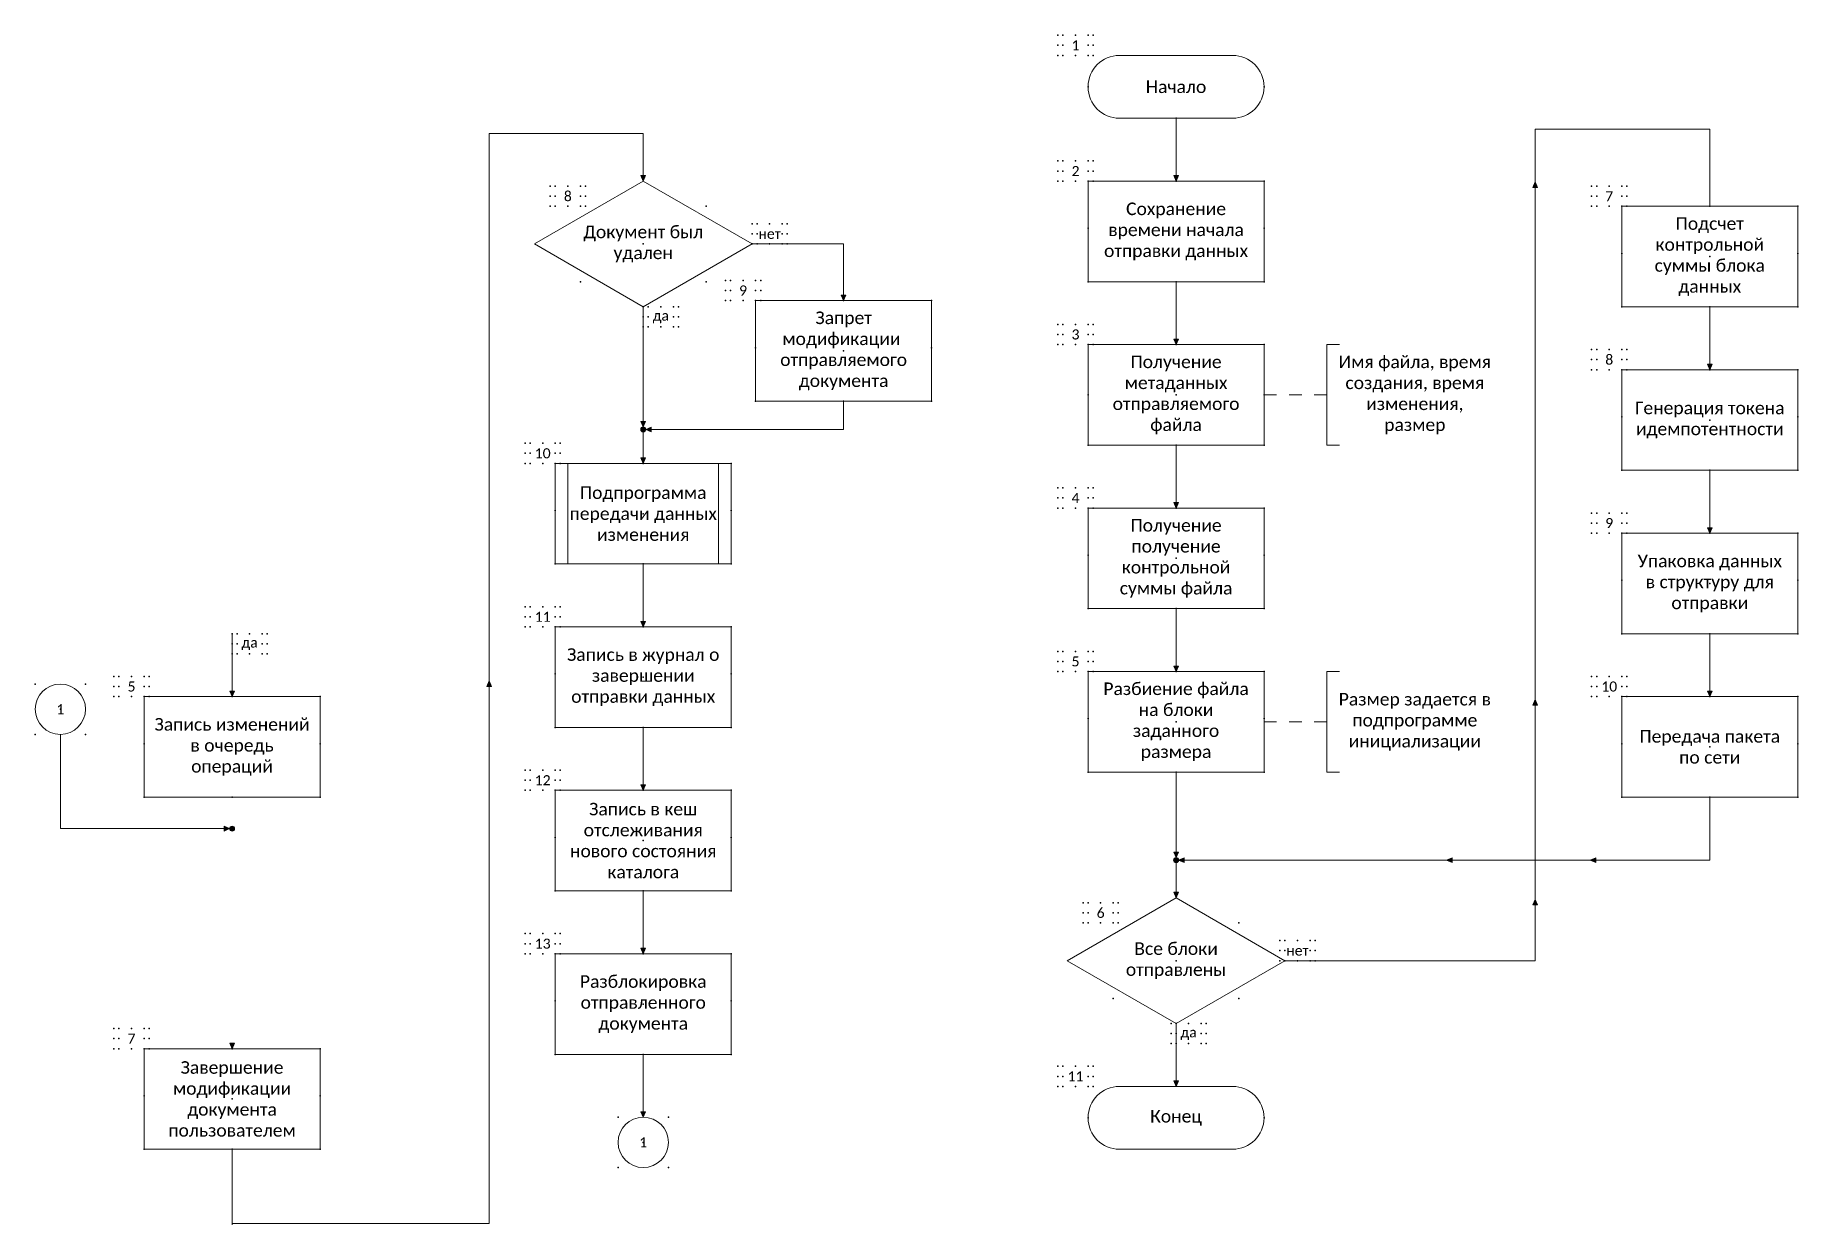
# Model space of a CAD drawing. Extents: x -1063 to 1165, y -1314 to -338.
# Drawn here: x -1063 to -362, y -811 to -338 of the extents above; entities that cross this region are included whole.
import ezdxf

# ---------------------------------------------------------------- set-up
doc = ezdxf.new("R2010")
doc.units = 0
doc.header["$MEASUREMENT"] = 0
doc.layers.add('Невидимка', color=131, linetype='CONTINUOUS', plot=False)
doc.layers.add('Схема', color=50, linetype='CONTINUOUS', lineweight=20)

msp = doc.modelspace()

# ---------------------------------------------------------------- texts
at = {"layer": 'Схема', "attachment_point": 5}
for s, width, gutter_width, insert, char_height in [('{\\fCalibri|b0|i0|c0|p34;1}', 10, 20, (-649.11, -342.22), 4), ('{\\fCalibri|b0|i0|c204|p34;Начало}', 37.5, 25, (-609.11, -358.72), 5), ('{\\fCalibri|b0|i0|c204|p34;2}', 10, 20, (-649.11, -392.22), 4), ('{\\fCalibri|b0|i0|c204|p34;8}', 10, 20, (-851.11, -402.22), 4), ('{\\fCalibri|b0|i0|c204|p34;Сохранение времени начала отправки данных}', 62.5, 25, (-609.11, -416.22), 5), ('{\\fCalibri|b0|i0|c0|p34;7}', 10, 20, (-436.76, -402.22), 4), ('{\\fCalibri|b0|i0|c204|p34;Документ был удален}', 50, 20, (-821.11, -421.22), 5), ('{\\fCalibri|b0|i0|c204|p34;Подсчет контрольной суммы блока данных}', 62.5, 25, (-396.76, -426.22), 5), ('{\\fCalibri|b0|i0|c204|p34;нет}', 10, 20, (-770.81, -417.22), 4), ('{\\fCalibri|b0|i0|c204|p34;9}', 10, 20, (-781.38, -439.72), 4), ('{\\fCalibri|b0|i0|c204|p34;да}', 10, 20, (-814.11, -450.22), 4), ('{\\fCalibri|b0|i0|c204|p34;Запрет модификации \\fCalibri|b0|i0|c0|p34; \\fCalibri|b0|i0|c204|p34;отправляемого документа}', 62.5, 25, (-741.38, -463.72), 5), ('{\\fCalibri|b0|i0|c0|p34;3}', 10, 20, (-649.11, -457.22), 4), ('{\\fCalibri|b0|i0|c204|p34;Получение метаданных отправляемого файла}', 62.5, 25, (-609.11, -481.22), 5), ('{\\fCalibri|b0|i0|c204|p34;Имя файла, время создания, время изменения, размер}', 62.5, 25, (-514.11, -481.22), 5), ('{\\fCalibri|b0|i0|c0|p34;8}', 10, 20, (-436.76, -467.22), 4), ('{\\fCalibri|b0|i0|c204|p34;Генерация токена идемпотентности}', 62.5, 25, (-396.76, -491.22), 5), ('{\\fCalibri|b0|i0|c204|p34;10}', 10, 20, (-861.11, -504.47), 4), ('{\\fCalibri|b0|i0|c204|p34;Подпрограмма передачи данных изменения}', 62.5, 25, (-821.11, -528.47), 5), ('{\\fCalibri|b0|i0|c0|p34;4}', 10, 20, (-649.11, -522.22), 4), ('{\\fCalibri|b0|i0|c204|p34;Получение получение контрольной суммы файла}', 62.5, 25, (-609.11, -546.22), 5), ('{\\fCalibri|b0|i0|c0|p34;9}', 10, 20, (-436.76, -532.22), 4), ('{\\fCalibri|b0|i0|c204|p34;Упаковка данных в структуру для отправки}', 62.5, 25, (-396.76, -556.22), 5), ('{\\fCalibri|b0|i0|c0|p34;1\\fCalibri|b0|i0|c204|p34;1}', 10, 20, (-861.11, -569.47), 4), ('{\\fCalibri|b0|i0|c204|p34;да}', 10, 20, (-977.71, -580.22), 4), ('{\\fCalibri|b0|i0|c204|p34;Запись в журнал о завершении отправки данных}', 62.5, 25, (-821.11, -593.47), 5), ('{\\fCalibri|b0|i0|c0|p34;5}', 10, 20, (-649.11, -587.22), 4), ('{\\fCalibri|b0|i0|c204|p34;5}', 10, 20, (-1024.71, -597.22), 4), ('{\\fCalibri|b0|i0|c204|p34;Разбиение файла на блоки заданного размера}', 62.5, 25, (-609.11, -611.22), 5), ('{\\fCalibri|b0|i0|c0|p34;10}', 10, 20, (-436.76, -597.22), 4), ('{\\fCalibri|b0|i0|c204|p34;Размер задается в подпрограмме инициализации}', 62.5, 25, (-514.11, -611.22), 5), ('{\\fCalibri|b0|i0|c0|p34;1}', 20, 20, (-1053.01, -606.22), 4), ('{\\fCalibri|b0|i0|c204|p34;Запись изменений в очередь операций}', 62.5, 25, (-984.71, -621.22), 5), ('{\\fCalibri|b0|i0|c204|p34;Передача пакета по сети}', 62.5, 25, (-396.76, -621.22), 5), ('{\\fCalibri|b0|i0|c0|p34;1\\fCalibri|b0|i0|c204|p34;2}', 10, 20, (-861.11, -634.47), 4), ('{\\fCalibri|b0|i0|c204|p34;Запись в кеш отслеживания нового состояния каталога}', 62.5, 25, (-821.11, -658.47), 5), ('{\\fCalibri|b0|i0|c204|p34;6}', 10, 20, (-639.11, -687.22), 4), ('{\\fCalibri|b0|i0|c0|p34;1\\fCalibri|b0|i0|c204|p34;3}', 10, 20, (-861.11, -699.47), 4), ('{\\fCalibri|b0|i0|c204|p34;Все блоки отправлены}', 50, 20, (-609.11, -706.22), 5), ('{\\fCalibri|b0|i0|c204|p34;нет}', 10, 20, (-560.81, -702.22), 4), ('{\\fCalibri|b0|i0|c204|p34;Разблокировка отправленного документа}', 62.5, 25, (-821.11, -723.47), 5), ('{\\fCalibri|b0|i0|c204|p34;7}', 10, 20, (-1024.71, -737.22), 4), ('{\\fCalibri|b0|i0|c204|p34;да}', 10, 20, (-604.11, -735.22), 4), ('{\\fCalibri|b0|i0|c204|p34;Завершение\\Pмодификации документа пользователем}', 62.5, 25, (-984.71, -761.22), 5), ('{\\fCalibri|b0|i0|c0|p34;11}', 10, 20, (-649.11, -752.22), 4), ('{\\fCalibri|b0|i0|c204|p34;Конец}', 37.5, 25, (-609.11, -768.72), 5), ('{\\fCalibri|b0|i0|c0|p34;1}', 20, 20, (-821.11, -778.47), 4)]:
    msp.add_mtext_dynamic_manual_height_columns(s, width=width, gutter_width=gutter_width, heights=[0], dxfattribs=dict(at, insert=insert, char_height=char_height))

# ---------------------------------------------------------------- hatches: boundary and pattern name
at = {"layer": 'Схема'}
h = msp.add_hatch(color=256, dxfattribs=at)
h.dxf.hatch_style = 1
h.paths.add_polyline_path([(-820.17, -394.04), (-821.11, -394.04), (-821.11, -396.22)])
h.paths.add_polyline_path([(-821.11, -394.04), (-822.05, -394.04), (-821.11, -396.22)])
h = msp.add_hatch(color=256, dxfattribs=at)
h.dxf.hatch_style = 1
h.paths.add_polyline_path([(-608.17, -394.04), (-609.11, -394.04), (-609.11, -396.22)])
h.paths.add_polyline_path([(-609.11, -394.04), (-610.05, -394.04), (-609.11, -396.22)])
h = msp.add_hatch(color=256, dxfattribs=at)
h.dxf.hatch_style = 1
h.paths.add_polyline_path([(-467.22, -398.71), (-466.28, -398.71), (-466.28, -396.52)])
h.paths.add_polyline_path([(-466.28, -398.71), (-465.34, -398.71), (-466.28, -396.52)])
h = msp.add_hatch(color=256, dxfattribs=at)
h.dxf.hatch_style = 1
h.paths.add_polyline_path([(-740.45, -441.54), (-741.38, -441.54), (-741.38, -443.72)])
h.paths.add_polyline_path([(-741.38, -441.54), (-742.32, -441.54), (-741.38, -443.72)])
h = msp.add_hatch(color=256, dxfattribs=at)
h.dxf.hatch_style = 1
h.paths.add_polyline_path([(-608.17, -459.04), (-609.11, -459.04), (-609.11, -461.22)])
h.paths.add_polyline_path([(-609.11, -459.04), (-610.05, -459.04), (-609.11, -461.22)])
h = msp.add_hatch(color=256, dxfattribs=at)
h.dxf.hatch_style = 1
h.paths.add_polyline_path([(-395.82, -469.04), (-396.76, -469.04), (-396.76, -471.22)])
h.paths.add_polyline_path([(-396.76, -469.04), (-397.69, -469.04), (-396.76, -471.22)])
h = msp.add_hatch(color=256, dxfattribs=at)
h.dxf.hatch_style = 1
h.paths.add_polyline_path([(-821.11, -493.97), (-821.11, -495.97, 0.414214), (-820.11, -494.97, 0.414214)])
h.paths.add_polyline_path([(-821.11, -493.97, 0.414214), (-822.11, -494.97, 0.414214), (-821.11, -495.97)])
h = msp.add_hatch(color=256, dxfattribs=at)
h.dxf.hatch_style = 1
h.paths.add_polyline_path([(-820.17, -491.79), (-821.11, -491.79), (-821.11, -493.97)])
h.paths.add_polyline_path([(-821.11, -491.79), (-822.05, -491.79), (-821.11, -493.97)])
h = msp.add_hatch(color=256, dxfattribs=at)
h.dxf.hatch_style = 1
h.paths.add_polyline_path([(-817.92, -495.91), (-817.92, -494.97), (-820.11, -494.97)])
h.paths.add_polyline_path([(-817.92, -494.97), (-817.92, -494.04), (-820.11, -494.97)])
h = msp.add_hatch(color=256, dxfattribs=at)
h.dxf.hatch_style = 1
h.paths.add_polyline_path([(-820.17, -506.29), (-821.11, -506.29), (-821.11, -508.47)])
h.paths.add_polyline_path([(-821.11, -506.29), (-822.05, -506.29), (-821.11, -508.47)])
h = msp.add_hatch(color=256, dxfattribs=at)
h.dxf.hatch_style = 1
h.paths.add_polyline_path([(-608.17, -524.04), (-609.11, -524.04), (-609.11, -526.22)])
h.paths.add_polyline_path([(-609.11, -524.04), (-610.05, -524.04), (-609.11, -526.22)])
h = msp.add_hatch(color=256, dxfattribs=at)
h.dxf.hatch_style = 1
h.paths.add_polyline_path([(-395.82, -534.04), (-396.76, -534.04), (-396.76, -536.22)])
h.paths.add_polyline_path([(-396.76, -534.04), (-397.69, -534.04), (-396.76, -536.22)])
h = msp.add_hatch(color=256, dxfattribs=at)
h.dxf.hatch_style = 1
h.paths.add_polyline_path([(-820.17, -571.29), (-821.11, -571.29), (-821.11, -573.47)])
h.paths.add_polyline_path([(-821.11, -571.29), (-822.05, -571.29), (-821.11, -573.47)])
h = msp.add_hatch(color=256, dxfattribs=at)
h.dxf.hatch_style = 1
h.paths.add_polyline_path([(-608.17, -589.04), (-609.11, -589.04), (-609.11, -591.22)])
h.paths.add_polyline_path([(-609.11, -589.04), (-610.05, -589.04), (-609.11, -591.22)])
h = msp.add_hatch(color=256, dxfattribs=at)
h.dxf.hatch_style = 1
h.paths.add_polyline_path([(-883.38, -597.17), (-882.44, -597.17), (-882.44, -594.98)])
h.paths.add_polyline_path([(-882.44, -597.17), (-881.5, -597.17), (-882.44, -594.98)])
h = msp.add_hatch(color=256, dxfattribs=at)
h.dxf.hatch_style = 1
h.paths.add_polyline_path([(-983.77, -599.04), (-984.71, -599.04), (-984.71, -601.22)])
h.paths.add_polyline_path([(-984.71, -599.04), (-985.65, -599.04), (-984.71, -601.22)])
h = msp.add_hatch(color=256, dxfattribs=at)
h.dxf.hatch_style = 1
h.paths.add_polyline_path([(-467.22, -604.57), (-466.28, -604.57), (-466.28, -602.38)])
h.paths.add_polyline_path([(-466.28, -604.57), (-465.34, -604.57), (-466.28, -602.38)])
h = msp.add_hatch(color=256, dxfattribs=at)
h.dxf.hatch_style = 1
h.paths.add_polyline_path([(-395.82, -599.04), (-396.76, -599.04), (-396.76, -601.22)])
h.paths.add_polyline_path([(-396.76, -599.04), (-397.69, -599.04), (-396.76, -601.22)])
h = msp.add_hatch(color=256, dxfattribs=at)
h.dxf.hatch_style = 1
h.paths.add_polyline_path([(-820.17, -636.29), (-821.11, -636.29), (-821.11, -638.47)])
h.paths.add_polyline_path([(-821.11, -636.29), (-822.05, -636.29), (-821.11, -638.47)])
h = msp.add_hatch(color=256, dxfattribs=at)
h.dxf.hatch_style = 1
h.paths.add_polyline_path([(-987.9, -652.79), (-987.9, -653.72), (-985.71, -653.72)])
h.paths.add_polyline_path([(-987.9, -653.72), (-987.9, -654.66), (-985.71, -653.72)])
h = msp.add_hatch(color=256, dxfattribs=at)
h.dxf.hatch_style = 1
h.paths.add_polyline_path([(-984.71, -652.72), (-984.71, -654.72, 0.414214), (-983.71, -653.72, 0.414214)])
h.paths.add_polyline_path([(-984.71, -652.72, 0.414214), (-985.71, -653.72, 0.414214), (-984.71, -654.72)])
h = msp.add_hatch(color=256, dxfattribs=at)
h.dxf.hatch_style = 1
h.paths.add_polyline_path([(-609.11, -665.22), (-609.11, -667.22, 0.414214), (-608.11, -666.22, 0.414214)])
h.paths.add_polyline_path([(-609.11, -665.22, 0.414214), (-610.11, -666.22, 0.414214), (-609.11, -667.22)])
h = msp.add_hatch(color=256, dxfattribs=at)
h.dxf.hatch_style = 1
h.paths.add_polyline_path([(-608.17, -663.04), (-609.11, -663.04), (-609.11, -665.22)])
h.paths.add_polyline_path([(-609.11, -663.04), (-610.05, -663.04), (-609.11, -665.22)])
h = msp.add_hatch(color=256, dxfattribs=at)
h.dxf.hatch_style = 1
h.paths.add_polyline_path([(-605.92, -667.16), (-605.92, -666.22), (-608.11, -666.22)])
h.paths.add_polyline_path([(-605.92, -666.22), (-605.92, -665.29), (-608.11, -666.22)])
h = msp.add_hatch(color=256, dxfattribs=at)
h.dxf.hatch_style = 1
h.paths.add_polyline_path([(-499.29, -667.16), (-499.29, -666.22), (-501.48, -666.22)])
h.paths.add_polyline_path([(-499.29, -666.22), (-499.29, -665.29), (-501.48, -666.22)])
h = msp.add_hatch(color=256, dxfattribs=at)
h.dxf.hatch_style = 1
h.paths.add_polyline_path([(-442.15, -667.16), (-442.15, -666.22), (-444.34, -666.22)])
h.paths.add_polyline_path([(-442.15, -666.22), (-442.15, -665.29), (-444.34, -666.22)])
h = msp.add_hatch(color=256, dxfattribs=at)
h.dxf.hatch_style = 1
h.paths.add_polyline_path([(-608.17, -679.04), (-609.11, -679.04), (-609.11, -681.22)])
h.paths.add_polyline_path([(-609.11, -679.04), (-610.05, -679.04), (-609.11, -681.22)])
h = msp.add_hatch(color=256, dxfattribs=at)
h.dxf.hatch_style = 1
h.paths.add_polyline_path([(-608.17, -679.04), (-609.11, -679.04), (-609.11, -681.22)])
h.paths.add_polyline_path([(-609.11, -679.04), (-610.05, -679.04), (-609.11, -681.22)])
h = msp.add_hatch(color=256, dxfattribs=at)
h.dxf.hatch_style = 1
h.paths.add_polyline_path([(-467.22, -684.07), (-466.28, -684.07), (-466.28, -681.88)])
h.paths.add_polyline_path([(-466.28, -684.07), (-465.34, -684.07), (-466.28, -681.88)])
h = msp.add_hatch(color=256, dxfattribs=at)
h.dxf.hatch_style = 1
h.paths.add_polyline_path([(-820.17, -701.29), (-821.11, -701.29), (-821.11, -703.47)])
h.paths.add_polyline_path([(-821.11, -701.29), (-822.05, -701.29), (-821.11, -703.47)])
h = msp.add_hatch(color=256, dxfattribs=at)
h.dxf.hatch_style = 1
h.paths.add_polyline_path([(-983.77, -739.04), (-984.71, -739.04), (-984.71, -741.22)])
h.paths.add_polyline_path([(-984.71, -739.04), (-985.65, -739.04), (-984.71, -741.22)])
h = msp.add_hatch(color=256, dxfattribs=at)
h.dxf.hatch_style = 1
h.paths.add_polyline_path([(-983.77, -739.04), (-984.71, -739.04), (-984.71, -741.22)])
h.paths.add_polyline_path([(-984.71, -739.04), (-985.65, -739.04), (-984.71, -741.22)])
h = msp.add_hatch(color=256, dxfattribs=at)
h.dxf.hatch_style = 1
h.paths.add_polyline_path([(-608.17, -754.04), (-609.11, -754.04), (-609.11, -756.22)])
h.paths.add_polyline_path([(-609.11, -754.04), (-610.05, -754.04), (-609.11, -756.22)])
h = msp.add_hatch(color=256, dxfattribs=at)
h.dxf.hatch_style = 1
h.paths.add_polyline_path([(-608.17, -754.04), (-609.11, -754.04), (-609.11, -756.22)])
h.paths.add_polyline_path([(-609.11, -754.04), (-610.05, -754.04), (-609.11, -756.22)])
h = msp.add_hatch(color=256, dxfattribs=at)
h.dxf.hatch_style = 1
h.paths.add_polyline_path([(-820.17, -766.29), (-821.11, -766.29), (-821.11, -768.47)])
h.paths.add_polyline_path([(-821.11, -766.29), (-822.05, -766.29), (-821.11, -768.47)])
h = msp.add_hatch(color=256, dxfattribs=at)
h.dxf.hatch_style = 1
h.paths.add_polyline_path([(-820.17, -766.29), (-821.11, -766.29), (-821.11, -768.47)])
h.paths.add_polyline_path([(-821.11, -766.29), (-822.05, -766.29), (-821.11, -768.47)])

# ---------------------------------------------------------------- linework, layer by layer
at = {"layer": 'Невидимка'}
for p in [(-656.11, -338.22), (-656.11, -342.22), (-654.11, -338.22), (-654.11, -342.22), (-649.11, -338.22), (-644.11, -338.22), (-644.11, -342.22), (-642.11, -338.22), (-642.11, -342.22), (-656.11, -346.22), (-654.11, -346.22), (-649.11, -346.22), (-644.11, -346.22), (-642.11, -346.22), (-644.11, -358.72), (-574.11, -358.72), (-609.11, -371.22), (-656.11, -388.22), (-656.11, -392.22), (-654.11, -388.22), (-654.11, -392.22), (-649.11, -388.22), (-644.11, -388.22), (-644.11, -392.22), (-642.11, -388.22), (-642.11, -392.22), (-858.11, -398.22), (-856.11, -398.22), (-851.11, -398.22), (-846.11, -398.22), (-844.11, -398.22), (-656.11, -396.22), (-654.11, -396.22), (-649.11, -396.22), (-644.11, -396.22), (-644.11, -396.22), (-642.11, -396.22), (-609.11, -396.22), (-574.11, -396.22), (-443.76, -398.22), (-441.76, -398.22), (-436.76, -398.22), (-431.76, -398.22), (-429.76, -398.22), (-858.11, -402.22), (-858.11, -406.22), (-856.11, -402.22), (-856.11, -406.22), (-851.11, -406.22), (-846.11, -402.22), (-846.11, -406.22), (-846.11, -406.22), (-844.11, -402.22), (-844.11, -406.22), (-796.11, -406.22), (-443.76, -402.22), (-443.76, -406.22), (-441.76, -402.22), (-441.76, -406.22), (-436.76, -406.22), (-431.76, -402.22), (-431.76, -406.22), (-431.76, -406.22), (-429.76, -402.22), (-429.76, -406.22), (-396.76, -406.22), (-361.76, -406.22), (-777.81, -413.22), (-775.81, -413.22), (-770.81, -413.22), (-765.81, -413.22), (-763.81, -413.22), (-777.81, -417.22), (-775.81, -417.22), (-765.81, -417.22), (-763.81, -417.22), (-644.11, -414.97), (-609.11, -416.22), (-609.11, -416.22), (-574.11, -414.97), (-821.11, -421.22), (-777.81, -421.22), (-775.81, -421.22), (-770.81, -421.22), (-765.81, -421.22), (-763.81, -421.22), (-431.76, -424.97), (-396.76, -426.22), (-396.76, -426.22), (-361.76, -424.97), (-846.11, -436.22), (-796.11, -436.22), (-788.38, -435.72), (-788.38, -439.72), (-786.38, -435.72), (-786.38, -439.72), (-781.38, -435.72), (-776.38, -435.72), (-776.38, -439.72), (-774.38, -435.72), (-774.38, -439.72), (-644.11, -436.22), (-609.11, -436.22), (-574.11, -436.22), (-821.11, -446.22), (-819.11, -446.22), (-814.11, -446.22), (-809.11, -446.22), (-807.11, -446.22), (-788.38, -443.72), (-786.38, -443.72), (-781.38, -443.72), (-776.38, -443.72), (-776.38, -443.72), (-776.38, -443.72), (-774.38, -443.72), (-741.38, -443.72), (-741.38, -443.72), (-706.38, -443.72), (-706.38, -443.72), (-431.76, -446.22), (-396.76, -446.22), (-361.76, -446.22), (-821.11, -450.22), (-821.11, -454.22), (-819.11, -450.22), (-819.11, -454.22), (-814.11, -454.22), (-809.11, -450.22), (-809.11, -454.22), (-807.11, -450.22), (-807.11, -454.22), (-656.11, -453.22), (-654.11, -453.22), (-649.11, -453.22), (-644.11, -453.22), (-642.11, -453.22), (-776.38, -462.47), (-776.38, -462.47), (-706.38, -462.47), (-706.38, -462.47), (-656.11, -457.22), (-656.11, -461.22), (-654.11, -457.22), (-654.11, -461.22), (-649.11, -461.22), (-644.11, -457.22), (-644.11, -461.22), (-644.11, -461.22), (-642.11, -457.22), (-642.11, -461.22), (-609.11, -461.22), (-574.11, -461.22), (-741.38, -463.72), (-741.38, -463.72), (-741.38, -463.72), (-741.38, -463.72), (-443.76, -463.22), (-443.76, -467.22), (-441.76, -463.22), (-441.76, -467.22), (-436.76, -463.22), (-431.76, -463.22), (-431.76, -467.22), (-429.76, -463.22), (-429.76, -467.22), (-443.76, -471.22), (-441.76, -471.22), (-436.76, -471.22), (-431.76, -471.22), (-431.76, -471.22), (-429.76, -471.22), (-396.76, -471.22), (-361.76, -471.22), (-776.38, -483.72), (-776.38, -483.72), (-741.38, -483.72), (-741.38, -483.72), (-706.38, -483.72), (-706.38, -483.72), (-644.11, -481.22), (-609.11, -481.22), (-609.11, -481.22), (-574.11, -481.22), (-431.76, -489.97), (-361.76, -489.97), (-396.76, -491.22), (-396.76, -491.22), (-868.11, -500.47), (-868.11, -504.47), (-866.11, -500.47), (-866.11, -504.47), (-861.11, -500.47), (-856.11, -500.47), (-856.11, -504.47), (-854.11, -500.47), (-854.11, -504.47), (-644.11, -501.22), (-609.11, -501.22), (-574.11, -501.22), (-868.11, -508.47), (-866.11, -508.47), (-861.11, -508.47), (-856.11, -508.47), (-856.11, -508.47), (-854.11, -508.47), (-821.11, -508.47), (-786.11, -508.47), (-431.76, -511.22), (-396.76, -511.22), (-361.76, -511.22), (-656.11, -518.22), (-654.11, -518.22), (-649.11, -518.22), (-644.11, -518.22), (-642.11, -518.22), (-656.11, -522.22), (-654.11, -522.22), (-644.11, -522.22), (-642.11, -522.22), (-856.11, -527.22), (-821.11, -528.47), (-821.11, -528.47), (-786.11, -527.22), (-656.11, -526.22), (-654.11, -526.22), (-649.11, -526.22), (-644.11, -526.22), (-644.11, -526.22), (-642.11, -526.22), (-609.11, -526.22), (-574.11, -526.22), (-443.76, -528.22), (-443.76, -532.22), (-441.76, -528.22), (-441.76, -532.22), (-436.76, -528.22), (-431.76, -528.22), (-431.76, -532.22), (-429.76, -528.22), (-429.76, -532.22), (-443.76, -536.22), (-441.76, -536.22), (-436.76, -536.22), (-431.76, -536.22), (-431.76, -536.22), (-429.76, -536.22), (-396.76, -536.22), (-361.76, -536.22), (-644.11, -544.97), (-609.11, -546.22), (-609.11, -546.22), (-574.11, -544.97), (-856.11, -548.47), (-821.11, -548.47), (-786.11, -548.47), (-431.76, -554.97), (-396.76, -556.22), (-396.76, -556.22), (-361.76, -554.97), (-868.11, -565.47), (-866.11, -565.47), (-861.11, -565.47), (-856.11, -565.47), (-854.11, -565.47), (-644.11, -566.22), (-609.11, -566.22), (-574.11, -566.22), (-868.11, -569.47), (-868.11, -573.47), (-866.11, -569.47), (-866.11, -573.47), (-861.11, -573.47), (-856.11, -569.47), (-856.11, -573.47), (-856.11, -573.47), (-854.11, -569.47), (-854.11, -573.47), (-821.11, -573.47), (-786.11, -573.47), (-984.71, -576.22), (-984.71, -580.22), (-982.71, -576.22), (-982.71, -580.22), (-977.71, -576.22), (-972.71, -576.22), (-972.71, -580.22), (-970.71, -576.22), (-970.71, -580.22), (-431.76, -576.22), (-396.76, -576.22), (-361.76, -576.22), (-984.71, -584.22), (-982.71, -584.22), (-977.71, -584.22), (-972.71, -584.22), (-970.71, -584.22), (-656.11, -583.22), (-656.11, -587.22), (-654.11, -583.22), (-654.11, -587.22), (-649.11, -583.22), (-644.11, -583.22), (-644.11, -587.22), (-642.11, -583.22), (-642.11, -587.22), (-1031.71, -593.22), (-1029.71, -593.22), (-1024.71, -593.22), (-1019.71, -593.22), (-1017.71, -593.22), (-856.11, -592.22), (-821.11, -593.47), (-821.11, -593.47), (-786.11, -592.22), (-656.11, -591.22), (-654.11, -591.22), (-649.11, -591.22), (-644.11, -591.22), (-644.11, -591.22), (-642.11, -591.22), (-609.11, -591.22), (-574.11, -591.22), (-443.76, -593.22), (-441.76, -593.22), (-436.76, -593.22), (-431.76, -593.22), (-429.76, -593.22), (-1063.01, -596.22), (-1043.01, -596.22), (-1031.71, -597.22), (-1031.71, -601.22), (-1029.71, -597.22), (-1029.71, -601.22), (-1024.71, -601.22), (-1019.71, -597.22), (-1019.71, -601.22), (-1019.71, -601.22), (-1019.71, -601.22), (-1017.71, -597.22), (-1017.71, -601.22), (-984.71, -601.22), (-984.71, -601.22), (-949.71, -601.22), (-949.71, -601.22), (-443.76, -597.22), (-443.76, -601.22), (-441.76, -597.22), (-441.76, -601.22), (-436.76, -601.22), (-431.76, -597.22), (-431.76, -601.22), (-431.76, -601.22), (-429.76, -597.22), (-429.76, -601.22), (-396.76, -601.22), (-361.76, -601.22), (-1053.01, -606.22), (-1053.01, -606.22), (-644.11, -609.97), (-574.11, -609.97), (-1063.01, -616.22), (-1043.01, -616.22), (-856.11, -613.47), (-821.11, -613.47), (-786.11, -613.47), (-609.11, -611.22), (-609.11, -611.22), (-1019.71, -619.97), (-1019.71, -619.97), (-984.71, -621.22), (-984.71, -621.22), (-984.71, -621.22), (-984.71, -621.22), (-949.71, -619.97), (-949.71, -619.97), (-431.76, -619.97), (-396.76, -621.22), (-396.76, -621.22), (-361.76, -619.97), (-868.11, -630.47), (-866.11, -630.47), (-861.11, -630.47), (-856.11, -630.47), (-854.11, -630.47), (-868.11, -634.47), (-866.11, -634.47), (-856.11, -634.47), (-854.11, -634.47), (-644.11, -631.22), (-609.11, -631.22), (-574.11, -631.22), (-1019.71, -641.22), (-1019.71, -641.22), (-984.71, -641.22), (-984.71, -641.22), (-949.71, -641.22), (-949.71, -641.22), (-868.11, -638.47), (-866.11, -638.47), (-861.11, -638.47), (-856.11, -638.47), (-856.11, -638.47), (-854.11, -638.47), (-821.11, -638.47), (-786.11, -638.47), (-431.76, -641.22), (-396.76, -641.22), (-361.76, -641.22), (-856.11, -657.22), (-821.11, -658.47), (-821.11, -658.47), (-786.11, -657.22), (-856.11, -678.47), (-821.11, -678.47), (-786.11, -678.47), (-646.11, -683.22), (-646.11, -687.22), (-644.11, -683.22), (-644.11, -687.22), (-639.11, -683.22), (-634.11, -683.22), (-634.11, -687.22), (-632.11, -683.22), (-632.11, -687.22), (-646.11, -691.22), (-644.11, -691.22), (-639.11, -691.22), (-634.11, -691.22), (-634.11, -691.22), (-632.11, -691.22), (-584.11, -691.22), (-868.11, -695.47), (-868.11, -699.47), (-866.11, -695.47), (-866.11, -699.47), (-861.11, -695.47), (-856.11, -695.47), (-856.11, -699.47), (-854.11, -695.47), (-854.11, -699.47), (-567.81, -698.22), (-565.81, -698.22), (-560.81, -698.22), (-555.81, -698.22), (-553.81, -698.22), (-868.11, -703.47), (-866.11, -703.47), (-861.11, -703.47), (-856.11, -703.47), (-856.11, -703.47), (-856.11, -703.47), (-854.11, -703.47), (-821.11, -703.47), (-821.11, -703.47), (-786.11, -703.47), (-786.11, -703.47), (-609.11, -706.22), (-567.81, -702.22), (-567.81, -706.22), (-565.81, -702.22), (-565.81, -706.22), (-560.81, -706.22), (-555.81, -702.22), (-555.81, -706.22), (-553.81, -702.22), (-553.81, -706.22), (-856.11, -722.22), (-856.11, -722.22), (-786.11, -722.22), (-786.11, -722.22), (-634.11, -721.22), (-584.11, -721.22), (-821.11, -723.47), (-821.11, -723.47), (-821.11, -723.47), (-821.11, -723.47), (-1031.71, -733.22), (-1029.71, -733.22), (-1024.71, -733.22), (-1019.71, -733.22), (-1017.71, -733.22), (-611.11, -731.22), (-611.11, -735.22), (-609.11, -731.22), (-609.11, -735.22), (-604.11, -731.22), (-599.11, -731.22), (-599.11, -735.22), (-597.11, -731.22), (-597.11, -735.22), (-1031.71, -737.22), (-1031.71, -741.22), (-1029.71, -737.22), (-1029.71, -741.22), (-1024.71, -741.22), (-1019.71, -737.22), (-1019.71, -741.22), (-1019.71, -741.22), (-1019.71, -741.22), (-1017.71, -737.22), (-1017.71, -741.22), (-984.71, -741.22), (-984.71, -741.22), (-949.71, -741.22), (-949.71, -741.22), (-611.11, -739.22), (-609.11, -739.22), (-604.11, -739.22), (-599.11, -739.22), (-597.11, -739.22), (-856.11, -743.47), (-856.11, -743.47), (-821.11, -743.47), (-821.11, -743.47), (-786.11, -743.47), (-786.11, -743.47), (-656.11, -748.22), (-654.11, -748.22), (-649.11, -748.22), (-644.11, -748.22), (-642.11, -748.22), (-656.11, -752.22), (-656.11, -756.22), (-654.11, -752.22), (-654.11, -756.22), (-649.11, -756.22), (-644.11, -752.22), (-644.11, -756.22), (-642.11, -752.22), (-642.11, -756.22), (-1019.71, -759.97), (-1019.71, -759.97), (-984.71, -761.22), (-984.71, -761.22), (-984.71, -761.22), (-984.71, -761.22), (-949.71, -759.97), (-949.71, -759.97), (-831.11, -768.47), (-811.11, -768.47), (-644.11, -768.72), (-574.11, -768.72), (-1019.71, -781.22), (-1019.71, -781.22), (-984.71, -781.22), (-984.71, -781.22), (-949.71, -781.22), (-949.71, -781.22), (-821.11, -778.47), (-821.11, -778.47), (-831.11, -788.47), (-811.11, -788.47)]:
    msp.add_point(p, dxfattribs=at)
at = {"layer": 'Схема'}
for p, q in [((-631.61, -346.22), (-586.61, -346.22)), ((-631.61, -371.22), (-586.61, -371.22)), ((-609.11, -371.22), (-609.11, -396.22)), ((-882.44, -377.23), (-821.11, -377.23)), ((-882.44, -810.73), (-882.44, -377.23)), ((-821.11, -377.23), (-821.11, -396.22)), ((-396.76, -375.6), (-466.28, -375.6)), ((-466.28, -375.6), (-466.28, -706.22)), ((-396.76, -406.22), (-396.76, -375.6)), ((-821.11, -396.22), (-864.41, -421.22)), ((-822.05, -394.04), (-821.11, -396.22)), ((-822.05, -394.04), (-820.17, -394.04)), ((-820.17, -394.04), (-821.11, -396.22)), ((-821.11, -396.22), (-777.81, -421.22)), ((-644.11, -396.22), (-574.11, -396.22)), ((-644.11, -396.22), (-644.11, -436.22)), ((-610.05, -394.04), (-609.11, -396.22)), ((-610.05, -394.04), (-608.17, -394.04)), ((-608.17, -394.04), (-609.11, -396.22)), ((-574.11, -396.22), (-574.11, -436.22)), ((-467.22, -398.71), (-466.28, -396.52)), ((-465.34, -398.71), (-467.22, -398.71)), ((-465.34, -398.71), (-466.28, -396.52)), ((-431.76, -406.22), (-361.76, -406.22)), ((-431.76, -406.22), (-431.76, -446.22)), ((-361.76, -406.22), (-361.76, -446.22)), ((-821.11, -446.22), (-864.41, -421.22)), ((-821.11, -446.22), (-777.81, -421.22)), ((-777.81, -421.22), (-741.38, -421.22)), ((-741.38, -421.22), (-741.38, -443.72)), ((-742.32, -441.54), (-741.38, -443.72)), ((-742.32, -441.54), (-740.45, -441.54)), ((-740.45, -441.54), (-741.38, -443.72)), ((-644.11, -436.22), (-574.11, -436.22)), ((-609.11, -436.22), (-609.11, -461.22)), ((-821.11, -446.22), (-821.11, -494.97)), ((-776.38, -443.72), (-706.38, -443.72)), ((-776.38, -443.72), (-776.38, -483.72)), ((-776.38, -443.72), (-706.38, -443.72)), ((-776.38, -443.72), (-776.38, -483.72)), ((-706.38, -443.72), (-706.38, -483.72)), ((-706.38, -443.72), (-706.38, -483.72)), ((-431.76, -446.22), (-361.76, -446.22)), ((-396.76, -446.22), (-396.76, -471.22)), ((-644.11, -461.22), (-574.11, -461.22)), ((-644.11, -461.22), (-644.11, -501.22)), ((-610.05, -459.04), (-609.11, -461.22)), ((-610.05, -459.04), (-608.17, -459.04)), ((-608.17, -459.04), (-609.11, -461.22)), ((-574.11, -461.22), (-574.11, -501.22)), ((-549.11, -461.22), (-544.11, -461.22)), ((-549.11, -461.22), (-549.11, -501.22)), ((-397.69, -469.04), (-396.76, -471.22)), ((-397.69, -469.04), (-395.82, -469.04)), ((-395.82, -469.04), (-396.76, -471.22)), ((-431.76, -471.22), (-361.76, -471.22)), ((-431.76, -471.22), (-431.76, -511.22)), ((-361.76, -471.22), (-361.76, -511.22)), ((-776.38, -483.72), (-706.38, -483.72)), ((-776.38, -483.72), (-706.38, -483.72)), ((-741.38, -494.97), (-741.38, -483.72)), ((-574.11, -481.22), (-569.11, -481.22)), ((-564.11, -481.22), (-559.11, -481.22)), ((-554.11, -481.22), (-549.11, -481.22)), ((-822.05, -491.79), (-821.11, -493.97)), ((-822.05, -491.79), (-820.17, -491.79)), ((-820.17, -491.79), (-821.11, -493.97)), ((-821.11, -494.97), (-741.38, -494.97)), ((-821.11, -495.97), (-821.11, -508.47)), ((-817.92, -494.04), (-820.11, -494.97)), ((-817.92, -495.91), (-820.11, -494.97)), ((-817.92, -494.04), (-817.92, -495.91)), ((-644.11, -501.22), (-574.11, -501.22)), ((-609.11, -501.22), (-609.11, -526.22)), ((-549.11, -501.22), (-544.11, -501.22)), ((-856.11, -508.47), (-786.11, -508.47)), ((-856.11, -508.47), (-856.11, -548.47)), ((-851.11, -508.47), (-851.11, -548.47)), ((-822.05, -506.29), (-821.11, -508.47)), ((-822.05, -506.29), (-820.17, -506.29)), ((-820.17, -506.29), (-821.11, -508.47)), ((-791.11, -508.47), (-791.11, -548.47)), ((-786.11, -508.47), (-786.11, -548.47)), ((-431.76, -511.22), (-361.76, -511.22)), ((-396.76, -511.22), (-396.76, -536.22)), ((-610.05, -524.04), (-609.11, -526.22)), ((-610.05, -524.04), (-608.17, -524.04)), ((-608.17, -524.04), (-609.11, -526.22)), ((-644.11, -526.22), (-574.11, -526.22)), ((-644.11, -526.22), (-644.11, -566.22)), ((-574.11, -526.22), (-574.11, -566.22)), ((-431.76, -536.22), (-361.76, -536.22)), ((-431.76, -536.22), (-431.76, -576.22)), ((-397.69, -534.04), (-396.76, -536.22)), ((-397.69, -534.04), (-395.82, -534.04)), ((-395.82, -534.04), (-396.76, -536.22)), ((-361.76, -536.22), (-361.76, -576.22)), ((-856.11, -548.47), (-786.11, -548.47)), ((-821.11, -548.47), (-821.11, -573.47)), ((-644.11, -566.22), (-574.11, -566.22)), ((-609.11, -566.22), (-609.11, -591.22)), ((-856.11, -573.47), (-786.11, -573.47)), ((-856.11, -573.47), (-856.11, -613.47)), ((-822.05, -571.29), (-821.11, -573.47)), ((-822.05, -571.29), (-820.17, -571.29)), ((-820.17, -571.29), (-821.11, -573.47)), ((-786.11, -573.47), (-786.11, -613.47)), ((-984.71, -576.22), (-984.71, -601.22)), ((-984.71, -576.22), (-984.71, -601.22)), ((-431.76, -576.22), (-361.76, -576.22)), ((-396.76, -576.22), (-396.76, -601.22)), ((-610.05, -589.04), (-609.11, -591.22)), ((-610.05, -589.04), (-608.17, -589.04)), ((-608.17, -589.04), (-609.11, -591.22)), ((-883.38, -597.17), (-882.44, -594.98)), ((-881.5, -597.17), (-882.44, -594.98)), ((-644.11, -591.22), (-574.11, -591.22)), ((-644.11, -591.22), (-644.11, -631.22)), ((-574.11, -591.22), (-574.11, -631.22)), ((-549.11, -591.22), (-544.11, -591.22)), ((-549.11, -591.22), (-549.11, -631.22)), ((-1019.71, -601.22), (-949.71, -601.22)), ((-1019.71, -601.22), (-1019.71, -641.22)), ((-1019.71, -601.22), (-949.71, -601.22)), ((-1019.71, -601.22), (-1019.71, -641.22)), ((-985.65, -599.04), (-984.71, -601.22)), ((-985.65, -599.04), (-983.77, -599.04)), ((-983.77, -599.04), (-984.71, -601.22)), ((-949.71, -601.22), (-949.71, -641.22)), ((-949.71, -601.22), (-949.71, -641.22)), ((-881.5, -597.17), (-883.38, -597.17)), ((-467.22, -604.57), (-466.28, -602.38)), ((-465.34, -604.57), (-466.28, -602.38)), ((-431.76, -601.22), (-361.76, -601.22)), ((-431.76, -601.22), (-431.76, -641.22)), ((-397.69, -599.04), (-396.76, -601.22)), ((-397.69, -599.04), (-395.82, -599.04)), ((-395.82, -599.04), (-396.76, -601.22)), ((-361.76, -601.22), (-361.76, -641.22)), ((-465.34, -604.57), (-467.22, -604.57)), ((-1053.01, -616.22), (-1053.01, -653.72)), ((-856.11, -613.47), (-786.11, -613.47)), ((-821.11, -613.47), (-821.11, -638.47)), ((-574.11, -611.22), (-569.11, -611.22)), ((-564.11, -611.22), (-559.11, -611.22)), ((-554.11, -611.22), (-549.11, -611.22)), ((-822.05, -636.29), (-821.11, -638.47)), ((-822.05, -636.29), (-820.17, -636.29)), ((-820.17, -636.29), (-821.11, -638.47)), ((-644.11, -631.22), (-574.11, -631.22)), ((-609.11, -631.22), (-609.11, -681.22)), ((-549.11, -631.22), (-544.11, -631.22)), ((-1019.71, -641.22), (-949.71, -641.22)), ((-1019.71, -641.22), (-949.71, -641.22)), ((-856.11, -638.47), (-786.11, -638.47)), ((-856.11, -638.47), (-856.11, -678.47)), ((-786.11, -638.47), (-786.11, -678.47)), ((-431.76, -641.22), (-361.76, -641.22)), ((-396.76, -641.22), (-396.76, -666.22)), ((-984.71, -653.72), (-1053.01, -653.72)), ((-987.9, -652.79), (-985.71, -653.72)), ((-987.9, -654.66), (-987.9, -652.79)), ((-987.9, -654.66), (-985.71, -653.72)), ((-610.05, -663.04), (-609.11, -665.22)), ((-610.05, -663.04), (-608.17, -663.04)), ((-608.17, -663.04), (-609.11, -665.22)), ((-605.92, -665.29), (-608.11, -666.22)), ((-605.92, -665.29), (-605.92, -667.16)), ((-499.29, -665.29), (-501.48, -666.22)), ((-499.29, -665.29), (-499.29, -667.16)), ((-442.15, -665.29), (-444.34, -666.22)), ((-442.15, -665.29), (-442.15, -667.16)), ((-396.76, -666.22), (-609.11, -666.22)), ((-605.92, -667.16), (-608.11, -666.22)), ((-499.29, -667.16), (-501.48, -666.22)), ((-442.15, -667.16), (-444.34, -666.22)), ((-856.11, -678.47), (-786.11, -678.47)), ((-821.11, -678.47), (-821.11, -703.47)), ((-610.05, -679.04), (-609.11, -681.22)), ((-610.05, -679.04), (-608.17, -679.04)), ((-610.05, -679.04), (-609.11, -681.22)), ((-610.05, -679.04), (-608.17, -679.04)), ((-608.17, -679.04), (-609.11, -681.22)), ((-608.17, -679.04), (-609.11, -681.22)), ((-609.11, -681.22), (-652.41, -706.22)), ((-609.11, -681.22), (-565.81, -706.22)), ((-467.22, -684.07), (-466.28, -681.88)), ((-465.34, -684.07), (-467.22, -684.07)), ((-465.34, -684.07), (-466.28, -681.88)), ((-856.11, -703.47), (-786.11, -703.47)), ((-856.11, -703.47), (-856.11, -743.47)), ((-856.11, -703.47), (-786.11, -703.47)), ((-856.11, -703.47), (-856.11, -743.47)), ((-822.05, -701.29), (-821.11, -703.47)), ((-822.05, -701.29), (-820.17, -701.29)), ((-820.17, -701.29), (-821.11, -703.47)), ((-786.11, -703.47), (-786.11, -743.47)), ((-786.11, -703.47), (-786.11, -743.47)), ((-609.11, -731.22), (-652.41, -706.22)), ((-609.11, -731.22), (-565.81, -706.22)), ((-565.81, -706.22), (-540.81, -706.22)), ((-540.81, -706.22), (-466.28, -706.22)), ((-609.11, -731.22), (-609.11, -756.22)), ((-609.11, -731.22), (-609.11, -756.22)), ((-1019.71, -741.22), (-949.71, -741.22)), ((-1019.71, -741.22), (-1019.71, -781.22)), ((-1019.71, -741.22), (-949.71, -741.22)), ((-1019.71, -741.22), (-1019.71, -781.22)), ((-985.65, -739.04), (-984.71, -741.22)), ((-985.65, -739.04), (-983.77, -739.04)), ((-985.65, -739.04), (-984.71, -741.22)), ((-985.65, -739.04), (-983.77, -739.04)), ((-983.77, -739.04), (-984.71, -741.22)), ((-983.77, -739.04), (-984.71, -741.22)), ((-949.71, -741.22), (-949.71, -781.22)), ((-949.71, -741.22), (-949.71, -781.22)), ((-856.11, -743.47), (-786.11, -743.47)), ((-856.11, -743.47), (-786.11, -743.47)), ((-821.11, -743.47), (-821.11, -768.47)), ((-821.11, -743.47), (-821.11, -768.47)), ((-631.61, -756.22), (-586.61, -756.22)), ((-610.05, -754.04), (-609.11, -756.22)), ((-610.05, -754.04), (-608.17, -754.04)), ((-610.05, -754.04), (-609.11, -756.22)), ((-610.05, -754.04), (-608.17, -754.04)), ((-608.17, -754.04), (-609.11, -756.22)), ((-608.17, -754.04), (-609.11, -756.22)), ((-822.05, -766.29), (-821.11, -768.47)), ((-822.05, -766.29), (-820.17, -766.29)), ((-822.05, -766.29), (-821.11, -768.47)), ((-822.05, -766.29), (-820.17, -766.29)), ((-820.17, -766.29), (-821.11, -768.47)), ((-820.17, -766.29), (-821.11, -768.47)), ((-1019.71, -781.22), (-949.71, -781.22)), ((-1019.71, -781.22), (-949.71, -781.22)), ((-984.71, -781.22), (-984.71, -811.22)), ((-631.61, -781.22), (-586.61, -781.22)), ((-984.71, -810.73), (-882.44, -810.73))]:
    msp.add_line(p, q, dxfattribs=at)
for centre, radius in [((-821.11, -494.97), 1), ((-1053.01, -606.22), 10), ((-984.71, -653.72), 1), ((-609.11, -666.22), 1), ((-821.11, -778.47), 10)]:
    msp.add_circle(centre, radius, dxfattribs=at)
for centre, start, end in [((-631.61, -358.72), 90, 270), ((-586.61, -358.72), 270, 90), ((-631.61, -768.72), 90, 270), ((-586.61, -768.72), 270, 90)]:
    msp.add_arc(centre, 12.5, start, end, dxfattribs=at)

msp.set_redraw_order([(e.dxf.handle, doc.entitydb.next_handle()) for e in msp.query("TEXT MTEXT ATTDEF DIMENSION ARC_DIMENSION")])  # texts and dimensions are drawn at this point

doc.saveas('drawing.dxf')
